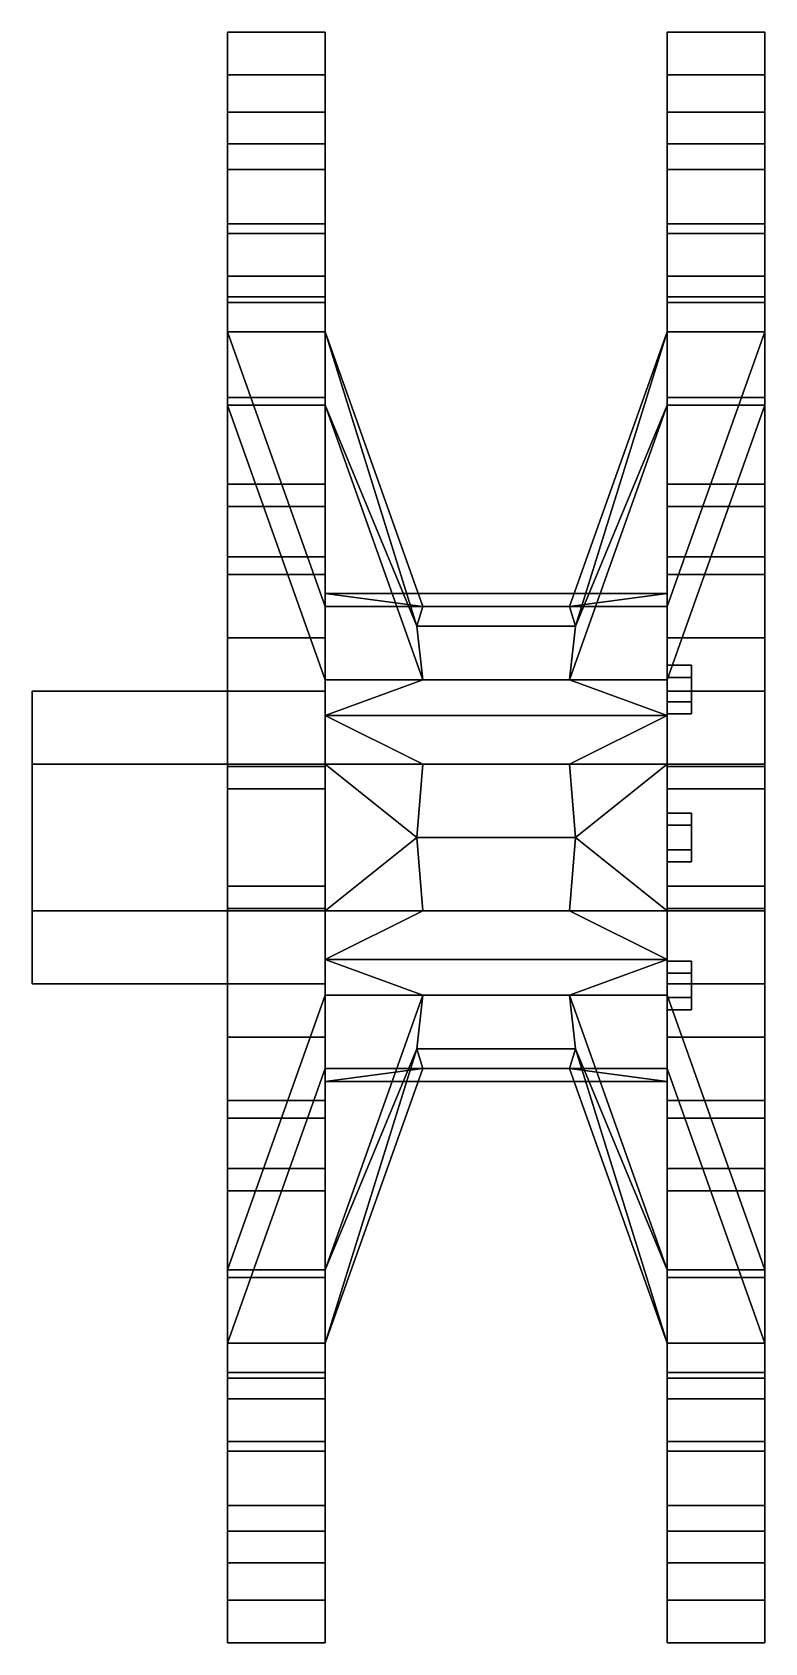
# Model space of a CAD drawing. Extents: x -1.15 to 1.15, y -0.33 to 0.33.
# Drawn here: x 0.85 to 1.15, y -0.33 to 0.33 of the extents above.
import ezdxf

# ---------------------------------------------------------------- set-up
doc = ezdxf.new("R2010")
doc.units = 0
doc.layers.add('WHEELS', color=2, linetype='CONTINUOUS')

msp = doc.modelspace()

# ---------------------------------------------------------------- linework, layer by layer
at = {"layer": 'WHEELS'}
for points in [[(0.97, 0.33, -0.02), (0.97, 0.2842, -0.02916), (0.93, 0.2842, -0.02916), (0.93, 0.33, -0.02)], [(0.97, 0.33, 0.02), (0.97, 0.33, -0.02), (0.93, 0.33, -0.02), (0.93, 0.33, 0.02)], [(0.97, 0.2842, 0.02916), (0.97, 0.33, 0.02), (0.93, 0.33, 0.02), (0.93, 0.2842, 0.02916)], [(0.93, 0.33, 0.02), (0.93, 0.33, -0.02), (0.93, 0.2842, -0.02916), (0.93, 0.2842, 0.02916)], [(0.97, 0.33, -0.02), (0.97, 0.33, 0.02), (0.97, 0.2842, 0.02916), (0.97, 0.2842, -0.02916)], [(1.11, 0.33, 0.02), (1.11, 0.2842, 0.02916), (1.15, 0.2842, 0.02916), (1.15, 0.33, 0.02)], [(1.11, 0.33, -0.02), (1.11, 0.33, 0.02), (1.15, 0.33, 0.02), (1.15, 0.33, -0.02)], [(1.11, 0.2842, -0.02916), (1.11, 0.33, -0.02), (1.15, 0.33, -0.02), (1.15, 0.2842, -0.02916)], [(1.11, 0.33, 0.02), (1.11, 0.33, -0.02), (1.11, 0.2842, -0.02916), (1.11, 0.2842, 0.02916)], [(1.15, 0.33, -0.02), (1.15, 0.33, 0.02), (1.15, 0.2842, 0.02916), (1.15, 0.2842, -0.02916)], [(0.97, 0.31253, -0.10781), (0.97, 0.29723, -0.14476), (0.93, 0.29723, -0.14476), (0.93, 0.31253, -0.10781)], [(0.97, 0.27373, -0.08182), (0.97, 0.31253, -0.10781), (0.93, 0.31253, -0.10781), (0.93, 0.27373, -0.08182)], [(0.93, 0.31253, -0.10781), (0.93, 0.29723, -0.14476), (0.93, 0.25141, -0.1357), (0.93, 0.27373, -0.08182)], [(0.97, 0.31253, 0.10781), (0.97, 0.27373, 0.08182), (0.93, 0.27373, 0.08182), (0.93, 0.31253, 0.10781)], [(0.97, 0.29723, 0.14476), (0.97, 0.31253, 0.10781), (0.93, 0.31253, 0.10781), (0.93, 0.29723, 0.14476)], [(0.93, 0.29723, 0.14476), (0.93, 0.31253, 0.10781), (0.93, 0.27373, 0.08182), (0.93, 0.25141, 0.1357)], [(0.97, 0.31253, 0.10781), (0.97, 0.29723, 0.14476), (0.97, 0.25141, 0.1357), (0.97, 0.27373, 0.08182)], [(0.97, 0.29723, -0.14476), (0.97, 0.31253, -0.10781), (0.97, 0.27373, -0.08182), (0.97, 0.25141, -0.1357)], [(1.11, 0.27373, 0.08182), (1.11, 0.31253, 0.10781), (1.15, 0.31253, 0.10781), (1.15, 0.27373, 0.08182)], [(1.11, 0.31253, 0.10781), (1.11, 0.29723, 0.14476), (1.15, 0.29723, 0.14476), (1.15, 0.31253, 0.10781)], [(1.11, 0.29723, -0.14476), (1.11, 0.31253, -0.10781), (1.15, 0.31253, -0.10781), (1.15, 0.29723, -0.14476)], [(1.11, 0.31253, -0.10781), (1.11, 0.27373, -0.08182), (1.15, 0.27373, -0.08182), (1.15, 0.31253, -0.10781)], [(1.11, 0.31253, -0.10781), (1.11, 0.29723, -0.14476), (1.11, 0.25141, -0.1357), (1.11, 0.27373, -0.08182)], [(1.11, 0.29723, 0.14476), (1.11, 0.31253, 0.10781), (1.11, 0.27373, 0.08182), (1.11, 0.25141, 0.1357)], [(1.15, 0.31253, 0.10781), (1.15, 0.29723, 0.14476), (1.15, 0.25141, 0.1357), (1.15, 0.27373, 0.08182)], [(1.15, 0.29723, -0.14476), (1.15, 0.31253, -0.10781), (1.15, 0.27373, -0.08182), (1.15, 0.25141, -0.1357)], [(0.97, 0.29723, -0.14476), (0.97, 0.25141, -0.1357), (0.93, 0.25141, -0.1357), (0.93, 0.29723, -0.14476)], [(0.97, 0.25141, 0.1357), (0.97, 0.29723, 0.14476), (0.93, 0.29723, 0.14476), (0.93, 0.25141, 0.1357)], [(1.11, 0.29723, 0.14476), (1.11, 0.25141, 0.1357), (1.15, 0.25141, 0.1357), (1.15, 0.29723, 0.14476)], [(1.11, 0.25141, -0.1357), (1.11, 0.29723, -0.14476), (1.15, 0.29723, -0.14476), (1.15, 0.25141, -0.1357)], [(0.93, 0.2842, -0.02916), (0.93, 0.27373, -0.08182), (0.93, 0.20722, -0.085), (0.93, 0.23)], [(0.93, 0.27373, 0.08182), (0.93, 0.2842, 0.02916), (0.93, 0.23), (0.93, 0.20722, 0.085)], [(0.97, 0.2842, -0.02916), (0.97, 0.27373, -0.08182), (0.93, 0.27373, -0.08182), (0.93, 0.2842, -0.02916)], [(0.97, 0.27373, 0.08182), (0.97, 0.2842, 0.02916), (0.93, 0.2842, 0.02916), (0.93, 0.27373, 0.08182)], [(0.97, 0.2842, 0.02916), (0.97, 0.27373, 0.08182), (0.97, 0.20722, 0.085), (0.97, 0.23)], [(0.97, 0.27373, -0.08182), (0.97, 0.2842, -0.02916), (0.97, 0.23), (0.97, 0.20722, -0.085)], [(1.11, 0.27373, -0.08182), (1.11, 0.2842, -0.02916), (1.15, 0.2842, -0.02916), (1.15, 0.27373, -0.08182)], [(1.11, 0.2842, -0.02916), (1.11, 0.27373, -0.08182), (1.11, 0.20722, -0.085), (1.11, 0.23)], [(1.11, 0.27373, 0.08182), (1.11, 0.2842, 0.02916), (1.11, 0.23), (1.11, 0.20722, 0.085)], [(1.11, 0.2842, 0.02916), (1.11, 0.27373, 0.08182), (1.15, 0.27373, 0.08182), (1.15, 0.2842, 0.02916)], [(1.15, 0.2842, 0.02916), (1.15, 0.27373, 0.08182), (1.15, 0.20722, 0.085), (1.15, 0.23)], [(1.15, 0.27373, -0.08182), (1.15, 0.2842, -0.02916), (1.15, 0.23), (1.15, 0.20722, -0.085)], [(0.93, 0.27373, -0.08182), (0.93, 0.25141, -0.1357), (0.93, 0.20722, -0.085)], [(0.93, 0.25141, 0.1357), (0.93, 0.27373, 0.08182), (0.93, 0.20722, 0.085)], [(0.97, 0.27373, 0.08182), (0.97, 0.25141, 0.1357), (0.97, 0.20722, 0.085)], [(0.97, 0.25141, -0.1357), (0.97, 0.27373, -0.08182), (0.97, 0.20722, -0.085)], [(1.11, 0.27373, -0.08182), (1.11, 0.25141, -0.1357), (1.11, 0.20722, -0.085)], [(1.11, 0.25141, 0.1357), (1.11, 0.27373, 0.08182), (1.11, 0.20722, 0.085)], [(1.15, 0.27373, 0.08182), (1.15, 0.25141, 0.1357), (1.15, 0.20722, 0.085)], [(1.15, 0.25141, -0.1357), (1.15, 0.27373, -0.08182), (1.15, 0.20722, -0.085)], [(0.93, 0.25141, -0.1357), (0.93, 0.22158, -0.18034), (0.93, 0.17722, -0.13696), (0.93, 0.20722, -0.085)], [(0.93, 0.22158, 0.18034), (0.93, 0.25141, 0.1357), (0.93, 0.20722, 0.085), (0.93, 0.17722, 0.13696)], [(0.97, 0.25141, -0.1357), (0.97, 0.22158, -0.18034), (0.93, 0.22158, -0.18034), (0.93, 0.25141, -0.1357)], [(0.97, 0.22158, 0.18034), (0.97, 0.25141, 0.1357), (0.93, 0.25141, 0.1357), (0.93, 0.22158, 0.18034)], [(0.97, 0.25141, 0.1357), (0.97, 0.22158, 0.18034), (0.97, 0.17722, 0.13696), (0.97, 0.20722, 0.085)], [(0.97, 0.22158, -0.18034), (0.97, 0.25141, -0.1357), (0.97, 0.20722, -0.085), (0.97, 0.17722, -0.13696)], [(1.11, 0.25141, 0.1357), (1.11, 0.22158, 0.18034), (1.15, 0.22158, 0.18034), (1.15, 0.25141, 0.1357)], [(1.11, 0.22158, -0.18034), (1.11, 0.25141, -0.1357), (1.15, 0.25141, -0.1357), (1.15, 0.22158, -0.18034)], [(1.11, 0.25141, -0.1357), (1.11, 0.22158, -0.18034), (1.11, 0.17722, -0.13696), (1.11, 0.20722, -0.085)], [(1.11, 0.22158, 0.18034), (1.11, 0.25141, 0.1357), (1.11, 0.20722, 0.085), (1.11, 0.17722, 0.13696)], [(1.15, 0.25141, 0.1357), (1.15, 0.22158, 0.18034), (1.15, 0.17722, 0.13696), (1.15, 0.20722, 0.085)], [(1.15, 0.22158, -0.18034), (1.15, 0.25141, -0.1357), (1.15, 0.20722, -0.085), (1.15, 0.17722, -0.13696)], [(0.97, 0.24749, 0.2192), (0.97, 0.22158, 0.18034), (0.93, 0.22158, 0.18034), (0.93, 0.24749, 0.2192)], [(0.93, 0.2192, 0.24749), (0.93, 0.24749, 0.2192), (0.93, 0.22158, 0.18034), (0.93, 0.18034, 0.22158)], [(0.97, 0.24749, -0.2192), (0.97, 0.2192, -0.24749), (0.93, 0.2192, -0.24749), (0.93, 0.24749, -0.2192)], [(0.93, 0.24749, -0.2192), (0.93, 0.2192, -0.24749), (0.93, 0.18034, -0.22158), (0.93, 0.22158, -0.18034)], [(0.97, 0.22158, -0.18034), (0.97, 0.24749, -0.2192), (0.93, 0.24749, -0.2192), (0.93, 0.22158, -0.18034)], [(0.97, 0.2192, 0.24749), (0.97, 0.24749, 0.2192), (0.93, 0.24749, 0.2192), (0.93, 0.2192, 0.24749)], [(0.97, 0.24749, 0.2192), (0.97, 0.2192, 0.24749), (0.97, 0.18034, 0.22158), (0.97, 0.22158, 0.18034)], [(0.97, 0.2192, -0.24749), (0.97, 0.24749, -0.2192), (0.97, 0.22158, -0.18034), (0.97, 0.18034, -0.22158)], [(1.11, 0.22158, 0.18034), (1.11, 0.24749, 0.2192), (1.15, 0.24749, 0.2192), (1.15, 0.22158, 0.18034)], [(1.11, 0.2192, 0.24749), (1.11, 0.24749, 0.2192), (1.11, 0.22158, 0.18034), (1.11, 0.18034, 0.22158)], [(1.11, 0.2192, -0.24749), (1.11, 0.24749, -0.2192), (1.15, 0.24749, -0.2192), (1.15, 0.2192, -0.24749)], [(1.11, 0.24749, -0.2192), (1.11, 0.2192, -0.24749), (1.11, 0.18034, -0.22158), (1.11, 0.22158, -0.18034)], [(1.11, 0.24749, -0.2192), (1.11, 0.22158, -0.18034), (1.15, 0.22158, -0.18034), (1.15, 0.24749, -0.2192)], [(1.11, 0.24749, 0.2192), (1.11, 0.2192, 0.24749), (1.15, 0.2192, 0.24749), (1.15, 0.24749, 0.2192)], [(1.15, 0.24749, 0.2192), (1.15, 0.2192, 0.24749), (1.15, 0.18034, 0.22158), (1.15, 0.22158, 0.18034)], [(1.15, 0.2192, -0.24749), (1.15, 0.24749, -0.2192), (1.15, 0.22158, -0.18034), (1.15, 0.18034, -0.22158)], [(0.97, 0.20722, -0.085), (0.97, 0.23), (0.93, 0.23), (0.93, 0.20722, -0.085)], [(0.97, 0.23), (0.97, 0.20722, 0.085), (0.93, 0.20722, 0.085), (0.93, 0.23)], [(1.11, 0.23), (1.11, 0.20722, -0.085), (1.15, 0.20722, -0.085), (1.15, 0.23)], [(1.11, 0.20722, 0.085), (1.11, 0.23), (1.15, 0.23), (1.15, 0.20722, 0.085)], [(0.93, 0.18034, 0.22158), (0.93, 0.22158, 0.18034), (0.93, 0.17722, 0.13696)], [(0.93, 0.17722, -0.13696), (0.93, 0.18034, -0.22158), (0.93, 0.22158, -0.18034), (0.93, 0.17722, -0.13696)], [(0.97, 0.2192, -0.24749), (0.97, 0.18034, -0.22158), (0.93, 0.18034, -0.22158), (0.93, 0.2192, -0.24749)], [(0.97, 0.18034, 0.22158), (0.97, 0.2192, 0.24749), (0.93, 0.2192, 0.24749), (0.93, 0.18034, 0.22158)], [(0.97, 0.17722, 0.13696), (0.97, 0.18034, 0.22158), (0.97, 0.22158, 0.18034), (0.97, 0.17722, 0.13696)], [(0.97, 0.18034, -0.22158), (0.97, 0.22158, -0.18034), (0.97, 0.17722, -0.13696)], [(1.11, 0.18034, 0.22158), (1.11, 0.22158, 0.18034), (1.11, 0.17722, 0.13696)], [(1.11, 0.17722, -0.13696), (1.11, 0.18034, -0.22158), (1.11, 0.22158, -0.18034), (1.11, 0.17722, -0.13696)], [(1.11, 0.18034, -0.22158), (1.11, 0.2192, -0.24749), (1.15, 0.2192, -0.24749), (1.15, 0.18034, -0.22158)], [(1.11, 0.2192, 0.24749), (1.11, 0.18034, 0.22158), (1.15, 0.18034, 0.22158), (1.15, 0.2192, 0.24749)], [(1.15, 0.17722, 0.13696), (1.15, 0.18034, 0.22158), (1.15, 0.22158, 0.18034), (1.15, 0.17722, 0.13696)], [(1.15, 0.18034, -0.22158), (1.15, 0.22158, -0.18034), (1.15, 0.17722, -0.13696)], [(0.97, 0.09464, -0.02), (1.01, 0.09464, -0.02), (0.97, 0.20722, -0.085), (0.93, 0.20722, -0.085)], [(0.97, 0.06464, -0.07196), (0.97, 0.09464, -0.02), (0.93, 0.20722, -0.085), (0.93, 0.17722, -0.13696)], [(1.01, 0.09464, 0.02), (0.97, 0.09464, 0.02), (0.93, 0.20722, 0.085), (0.97, 0.20722, 0.085)], [(0.97, 0.09464, 0.02), (0.97, 0.06464, 0.07196), (0.93, 0.17722, 0.13696), (0.93, 0.20722, 0.085)], [(1.01, 0.09464, -0.02), (1.00753, 0.0866, -0.05), (0.97, 0.20722, -0.085)], [(1.00753, 0.0866, -0.05), (1.01, 0.06464, -0.07196), (0.97, 0.17722, -0.13696), (0.97, 0.20722, -0.085)], [(1.00753, 0.0866, 0.05), (1.01, 0.09464, 0.02), (0.97, 0.20722, 0.085), (0.97, 0.17722, 0.13696)], [(1.07, 0.09464, -0.02), (1.11, 0.09464, -0.02), (1.15, 0.20722, -0.085), (1.11, 0.20722, -0.085)], [(1.07247, 0.0866, -0.05), (1.07, 0.09464, -0.02), (1.11, 0.20722, -0.085), (1.11, 0.17722, -0.13696)], [(1.11, 0.09464, 0.02), (1.07, 0.09464, 0.02), (1.11, 0.20722, 0.085), (1.15, 0.20722, 0.085)], [(1.07247, 0.0866, 0.05), (1.07, 0.06464, 0.07196), (1.11, 0.17722, 0.13696), (1.11, 0.20722, 0.085)], [(1.07, 0.09464, 0.02), (1.07247, 0.0866, 0.05), (1.11, 0.20722, 0.085)], [(1.11, 0.09464, -0.02), (1.11, 0.06464, -0.07196), (1.15, 0.17722, -0.13696), (1.15, 0.20722, -0.085)], [(1.11, 0.06464, 0.07196), (1.11, 0.09464, 0.02), (1.15, 0.20722, 0.085), (1.15, 0.17722, 0.13696)], [(0.93, 0.1357, 0.25141), (0.93, 0.18034, 0.22158), (0.93, 0.17722, 0.13696), (0.93, 0.115, 0.19919)], [(0.97, 0.18034, -0.22158), (0.97, 0.1357, -0.25141), (0.93, 0.1357, -0.25141), (0.93, 0.18034, -0.22158)], [(0.93, 0.18034, -0.22158), (0.93, 0.1357, -0.25141), (0.93, 0.115, -0.19919), (0.93, 0.17722, -0.13696)], [(0.97, 0.1357, 0.25141), (0.97, 0.18034, 0.22158), (0.93, 0.18034, 0.22158), (0.93, 0.1357, 0.25141)], [(0.97, 0.18034, 0.22158), (0.97, 0.1357, 0.25141), (0.97, 0.115, 0.19919), (0.97, 0.17722, 0.13696)], [(0.97, 0.1357, -0.25141), (0.97, 0.18034, -0.22158), (0.97, 0.17722, -0.13696), (0.97, 0.115, -0.19919)], [(1.11, 0.1357, 0.25141), (1.11, 0.18034, 0.22158), (1.11, 0.17722, 0.13696), (1.11, 0.115, 0.19919)], [(1.11, 0.1357, -0.25141), (1.11, 0.18034, -0.22158), (1.15, 0.18034, -0.22158), (1.15, 0.1357, -0.25141)], [(1.11, 0.18034, -0.22158), (1.11, 0.1357, -0.25141), (1.11, 0.115, -0.19919), (1.11, 0.17722, -0.13696)], [(1.11, 0.18034, 0.22158), (1.11, 0.1357, 0.25141), (1.15, 0.1357, 0.25141), (1.15, 0.18034, 0.22158)], [(1.15, 0.18034, 0.22158), (1.15, 0.1357, 0.25141), (1.15, 0.115, 0.19919), (1.15, 0.17722, 0.13696)], [(1.15, 0.1357, -0.25141), (1.15, 0.18034, -0.22158), (1.15, 0.17722, -0.13696), (1.15, 0.115, -0.19919)], [(0.97, 0.17722, 0.13696), (0.97, 0.115, 0.19919), (0.93, 0.115, 0.19919), (0.93, 0.17722, 0.13696)], [(0.97, 0.115, -0.19919), (0.97, 0.17722, -0.13696), (0.93, 0.17722, -0.13696), (0.93, 0.115, -0.19919)], [(1.01, 0.06464, -0.07196), (0.97, 0.06464, -0.07196), (0.93, 0.17722, -0.13696), (0.97, 0.17722, -0.13696)], [(0.97, 0.06464, 0.07196), (1.01, 0.06464, 0.07196), (0.97, 0.17722, 0.13696), (0.93, 0.17722, 0.13696)], [(1.01, 0.06464, 0.07196), (1.00753, 0.0866, 0.05), (0.97, 0.17722, 0.13696)], [(1.11, 0.06464, -0.07196), (1.07, 0.06464, -0.07196), (1.11, 0.17722, -0.13696), (1.15, 0.17722, -0.13696)], [(1.07, 0.06464, -0.07196), (1.07247, 0.0866, -0.05), (1.11, 0.17722, -0.13696)], [(1.07, 0.06464, 0.07196), (1.11, 0.06464, 0.07196), (1.15, 0.17722, 0.13696), (1.11, 0.17722, 0.13696)], [(1.11, 0.115, 0.19919), (1.11, 0.17722, 0.13696), (1.15, 0.17722, 0.13696), (1.15, 0.115, 0.19919)], [(1.11, 0.17722, -0.13696), (1.11, 0.115, -0.19919), (1.15, 0.115, -0.19919), (1.15, 0.17722, -0.13696)], [(0.97, 0.14476, -0.29723), (0.97, 0.10781, -0.31253), (0.93, 0.10781, -0.31253), (0.93, 0.14476, -0.29723)], [(0.97, 0.1357, -0.25141), (0.97, 0.14476, -0.29723), (0.93, 0.14476, -0.29723), (0.93, 0.1357, -0.25141)], [(0.93, 0.14476, -0.29723), (0.93, 0.10781, -0.31253), (0.93, 0.08182, -0.27373), (0.93, 0.1357, -0.25141)], [(0.97, 0.14476, 0.29723), (0.97, 0.1357, 0.25141), (0.93, 0.1357, 0.25141), (0.93, 0.14476, 0.29723)], [(0.97, 0.10781, 0.31253), (0.97, 0.14476, 0.29723), (0.93, 0.14476, 0.29723), (0.93, 0.10781, 0.31253)], [(0.93, 0.10781, 0.31253), (0.93, 0.14476, 0.29723), (0.93, 0.1357, 0.25141), (0.93, 0.08182, 0.27373)], [(0.97, 0.10781, -0.31253), (0.97, 0.14476, -0.29723), (0.97, 0.1357, -0.25141), (0.97, 0.08182, -0.27373)], [(0.97, 0.14476, 0.29723), (0.97, 0.10781, 0.31253), (0.97, 0.08182, 0.27373), (0.97, 0.1357, 0.25141)], [(1.11, 0.10781, -0.31253), (1.11, 0.14476, -0.29723), (1.15, 0.14476, -0.29723), (1.15, 0.10781, -0.31253)], [(1.11, 0.14476, -0.29723), (1.11, 0.1357, -0.25141), (1.15, 0.1357, -0.25141), (1.15, 0.14476, -0.29723)], [(1.11, 0.14476, -0.29723), (1.11, 0.10781, -0.31253), (1.11, 0.08182, -0.27373), (1.11, 0.1357, -0.25141)], [(1.11, 0.1357, 0.25141), (1.11, 0.14476, 0.29723), (1.15, 0.14476, 0.29723), (1.15, 0.1357, 0.25141)], [(1.11, 0.14476, 0.29723), (1.11, 0.10781, 0.31253), (1.15, 0.10781, 0.31253), (1.15, 0.14476, 0.29723)], [(1.11, 0.10781, 0.31253), (1.11, 0.14476, 0.29723), (1.11, 0.1357, 0.25141), (1.11, 0.08182, 0.27373)], [(1.15, 0.10781, -0.31253), (1.15, 0.14476, -0.29723), (1.15, 0.1357, -0.25141), (1.15, 0.08182, -0.27373)], [(1.15, 0.14476, 0.29723), (1.15, 0.10781, 0.31253), (1.15, 0.08182, 0.27373), (1.15, 0.1357, 0.25141)], [(0.93, 0.08182, 0.27373), (0.93, 0.1357, 0.25141), (0.93, 0.115, 0.19919), (0.93, 0.03, 0.22196)], [(0.97, 0.08182, -0.27373), (0.97, 0.1357, -0.25141), (0.97, 0.115, -0.19919), (0.97, 0.03, -0.22196)], [(1.11, 0.08182, 0.27373), (1.11, 0.1357, 0.25141), (1.11, 0.115, 0.19919), (1.11, 0.03, 0.22196)], [(1.15, 0.08182, -0.27373), (1.15, 0.1357, -0.25141), (1.15, 0.115, -0.19919), (1.15, 0.03, -0.22196)], [(0.93, 0.08182, -0.27373), (0.93, 0.02916, -0.2842), (0.93, 0.03, -0.22196), (0.93, 0.115, -0.19919)], [(0.97, 0.03, -0.22196), (0.97, 0.115, -0.19919), (0.93, 0.115, -0.19919), (0.93, 0.03, -0.22196)], [(0.97, 0.115, 0.19919), (0.97, 0.03, 0.22196), (0.93, 0.03, 0.22196), (0.93, 0.115, 0.19919)], [(0.97, 0.08182, 0.27373), (0.97, 0.02916, 0.2842), (0.97, 0.03, 0.22196), (0.97, 0.115, 0.19919)], [(1.11, 0.08182, -0.27373), (1.11, 0.02916, -0.2842), (1.11, 0.03, -0.22196), (1.11, 0.115, -0.19919)], [(1.11, 0.115, -0.19919), (1.11, 0.03, -0.22196), (1.15, 0.03, -0.22196), (1.15, 0.115, -0.19919)], [(1.11, 0.03, 0.22196), (1.11, 0.115, 0.19919), (1.15, 0.115, 0.19919), (1.15, 0.03, 0.22196)], [(1.15, 0.08182, 0.27373), (1.15, 0.02916, 0.2842), (1.15, 0.03, 0.22196), (1.15, 0.115, 0.19919)], [(0.97, 0.10781, -0.31253), (0.97, 0.08182, -0.27373), (0.93, 0.08182, -0.27373), (0.93, 0.10781, -0.31253)], [(0.97, 0.08182, 0.27373), (0.97, 0.10781, 0.31253), (0.93, 0.10781, 0.31253), (0.93, 0.08182, 0.27373)], [(1.11, 0.08182, -0.27373), (1.11, 0.10781, -0.31253), (1.15, 0.10781, -0.31253), (1.15, 0.08182, -0.27373)], [(1.11, 0.10781, 0.31253), (1.11, 0.08182, 0.27373), (1.15, 0.08182, 0.27373), (1.15, 0.10781, 0.31253)], [(0.97, 0.1), (0.97, 0.09464, -0.02), (0.97, 0.06)], [(0.97, 0.09464, 0.02), (0.97, 0.1), (0.97, 0.06)], [(1.11, 0.1), (0.97, 0.1), (1.01, 0.09464, 0.02), (1.07, 0.09464, 0.02)], [(1.07, 0.09464, -0.02), (1.01, 0.09464, -0.02), (0.97, 0.1), (1.11, 0.1)], [(0.97, 0.09464, 0.02), (1.01, 0.09464, 0.02), (0.97, 0.1)], [(0.97, 0.1), (0.97, 0.1), (1.01, 0.09464, -0.02), (0.97, 0.09464, -0.02)], [(1.11, 0.09464, -0.02), (1.07, 0.09464, -0.02), (1.11, 0.1)], [(1.11, 0.1), (1.11, 0.1), (1.07, 0.09464, 0.02), (1.11, 0.09464, 0.02)], [(1.11, 0.1), (1.11, 0.06), (1.11, 0.05562, -0.02634), (1.11, 0.06562, -0.02634)], [(1.11, 0.09464, -0.02), (1.11, 0.1), (1.11, 0.06562, -0.02634), (1.11, 0.07062, -0.035)], [(1.11, 0.06), (1.11, 0.1), (1.11, 0.06562, 0.02634), (1.11, 0.05562, 0.02634)], [(1.11, 0.1), (1.11, 0.09464, 0.02), (1.11, 0.07062, 0.035), (1.11, 0.06562, 0.02634)], [(0.97, 0.09464, -0.02), (0.97, 0.06464, -0.07196), (0.97, 0.03, -0.05196), (0.97, 0.06)], [(0.97, 0.06464, 0.07196), (0.97, 0.09464, 0.02), (0.97, 0.06), (0.97, 0.03, 0.05196)], [(1.07247, 0.0866, -0.05), (1.00753, 0.0866, -0.05), (1.01, 0.09464, -0.02), (1.07, 0.09464, -0.02)], [(1.07, 0.09464, 0.02), (1.01, 0.09464, 0.02), (1.00753, 0.0866, 0.05), (1.07247, 0.0866, 0.05)], [(1.11, 0.06464, -0.07196), (1.11, 0.09464, -0.02), (1.11, 0.07062, -0.035), (1.11, 0.06562, -0.04366)], [(1.11, 0.09464, 0.02), (1.11, 0.06464, 0.07196), (1.11, 0.06562, 0.04366), (1.11, 0.07062, 0.035)], [(1.07, 0.06464, -0.07196), (1.01, 0.06464, -0.07196), (1.00753, 0.0866, -0.05), (1.07247, 0.0866, -0.05)], [(1.07247, 0.0866, 0.05), (1.00753, 0.0866, 0.05), (1.01, 0.06464, 0.07196), (1.07, 0.06464, 0.07196)], [(0.97, 0.08182, -0.27373), (0.97, 0.02916, -0.2842), (0.93, 0.02916, -0.2842), (0.93, 0.08182, -0.27373)], [(0.93, 0.02916, 0.2842), (0.93, 0.08182, 0.27373), (0.93, 0.03, 0.22196)], [(0.97, 0.02916, 0.2842), (0.97, 0.08182, 0.27373), (0.93, 0.08182, 0.27373), (0.93, 0.02916, 0.2842)], [(0.97, 0.02916, -0.2842), (0.97, 0.08182, -0.27373), (0.97, 0.03, -0.22196)], [(1.11, 0.02916, -0.2842), (1.11, 0.08182, -0.27373), (1.15, 0.08182, -0.27373), (1.15, 0.02916, -0.2842)], [(1.11, 0.08182, 0.27373), (1.11, 0.02916, 0.2842), (1.15, 0.02916, 0.2842), (1.15, 0.08182, 0.27373)], [(1.11, 0.02916, 0.2842), (1.11, 0.08182, 0.27373), (1.11, 0.03, 0.22196)], [(1.15, 0.02916, -0.2842), (1.15, 0.08182, -0.27373), (1.15, 0.03, -0.22196)], [(1.11, 0.06562, -0.04366), (1.11, 0.07062, -0.035), (1.12, 0.07062, -0.035), (1.12, 0.06562, -0.04366)], [(1.11, 0.07062, -0.035), (1.11, 0.06562, -0.02634), (1.12, 0.06562, -0.02634), (1.12, 0.07062, -0.035)], [(1.11, 0.06562, 0.02634), (1.11, 0.07062, 0.035), (1.12, 0.07062, 0.035), (1.12, 0.06562, 0.02634)], [(1.11, 0.07062, 0.035), (1.11, 0.06562, 0.04366), (1.12, 0.06562, 0.04366), (1.12, 0.07062, 0.035)], [(1.12, 0.06562, -0.04366), (1.12, 0.07062, -0.035), (1.12, 0.06562, -0.02634), (1.12, 0.05562, -0.04366)], [(1.12, 0.07062, 0.035), (1.12, 0.06562, 0.04366), (1.12, 0.05562, 0.04366), (1.12, 0.06562, 0.02634)], [(0.97, 0.03, 0.05196), (0.97, 0.06), (0.85, 0.06), (0.85, 0.03, 0.05196)], [(0.97, 0.06), (0.97, 0.03, -0.05196), (0.85, 0.03, -0.05196), (0.85, 0.06)], [(0.97, 0.06464, -0.07196), (0.97, 0.05, -0.0866), (0.97, 0.03, -0.05196)], [(0.97, 0.05, 0.0866), (0.97, 0.06464, 0.07196), (0.97, 0.03, 0.05196)], [(1.11, 0.05, -0.0866), (0.97, 0.05, -0.0866), (1.01, 0.06464, -0.07196), (1.07, 0.06464, -0.07196)], [(0.97, 0.06464, -0.07196), (1.01, 0.06464, -0.07196), (0.97, 0.05, -0.0866)], [(1.07, 0.06464, 0.07196), (1.01, 0.06464, 0.07196), (0.97, 0.05, 0.0866), (1.11, 0.05, 0.0866)], [(0.97, 0.05, 0.0866), (0.97, 0.05, 0.0866), (1.01, 0.06464, 0.07196), (0.97, 0.06464, 0.07196)], [(1.11, 0.05, -0.0866), (1.11, 0.05, -0.0866), (1.07, 0.06464, -0.07196), (1.11, 0.06464, -0.07196)], [(1.11, 0.06464, 0.07196), (1.07, 0.06464, 0.07196), (1.11, 0.05, 0.0866)], [(1.11, 0.05, -0.0866), (1.11, 0.06464, -0.07196), (1.11, 0.06562, -0.04366), (1.11, 0.05562, -0.04366)], [(1.11, 0.05562, -0.04366), (1.11, 0.06562, -0.04366), (1.12, 0.06562, -0.04366), (1.12, 0.05562, -0.04366)], [(1.11, 0.06562, -0.02634), (1.11, 0.05562, -0.02634), (1.12, 0.05562, -0.02634), (1.12, 0.06562, -0.02634)], [(1.11, 0.06464, 0.07196), (1.11, 0.05, 0.0866), (1.11, 0.05562, 0.04366), (1.11, 0.06562, 0.04366)], [(1.11, 0.06562, 0.04366), (1.11, 0.05562, 0.04366), (1.12, 0.05562, 0.04366), (1.12, 0.06562, 0.04366)], [(1.11, 0.05562, 0.02634), (1.11, 0.06562, 0.02634), (1.12, 0.06562, 0.02634), (1.12, 0.05562, 0.02634)], [(1.11, 0.06), (1.11, 0.03, 0.05196), (1.15, 0.03, 0.05196), (1.15, 0.06)], [(1.11, 0.03, -0.05196), (1.11, 0.06), (1.15, 0.06), (1.15, 0.03, -0.05196)], [(1.11, 0.06), (1.11, 0.03, -0.05196), (1.11, 0.05062, -0.035), (1.11, 0.05562, -0.02634)], [(1.11, 0.03, 0.05196), (1.11, 0.06), (1.11, 0.05562, 0.02634), (1.11, 0.05062, 0.035)], [(1.12, 0.05562, -0.04366), (1.12, 0.06562, -0.02634), (1.12, 0.05562, -0.02634), (1.12, 0.05062, -0.035)], [(1.12, 0.06562, 0.02634), (1.12, 0.05562, 0.04366), (1.12, 0.05062, 0.035), (1.12, 0.05562, 0.02634)], [(1.15, 0.03, 0.05196), (1.15, -0.03, 0.05196), (1.15, -0.06), (1.15, 0.06)], [(1.15, 0.06), (1.15, -0.06), (1.15, -0.03, -0.05196), (1.15, 0.03, -0.05196)], [(1.11, 0.03, -0.05196), (1.11, 0.05, -0.0866), (1.11, 0.05562, -0.04366), (1.11, 0.05062, -0.035)], [(1.11, 0.05562, -0.02634), (1.11, 0.05062, -0.035), (1.12, 0.05062, -0.035), (1.12, 0.05562, -0.02634)], [(1.11, 0.05062, -0.035), (1.11, 0.05562, -0.04366), (1.12, 0.05562, -0.04366), (1.12, 0.05062, -0.035)], [(1.11, 0.05, 0.0866), (1.11, 0.03, 0.05196), (1.11, 0.05062, 0.035), (1.11, 0.05562, 0.04366)], [(1.11, 0.05562, 0.04366), (1.11, 0.05062, 0.035), (1.12, 0.05062, 0.035), (1.12, 0.05562, 0.04366)], [(1.11, 0.05062, 0.035), (1.11, 0.05562, 0.02634), (1.12, 0.05562, 0.02634), (1.12, 0.05062, 0.035)], [(0.97, 0.05, -0.0866), (0.97, 0.03, -0.09196), (0.97, 0.03, -0.05196)], [(0.97, 0.03, 0.09196), (0.97, 0.05, 0.0866), (0.97, 0.03, 0.05196)], [(1.07, 0.03, -0.09196), (1.01, 0.03, -0.09196), (0.97, 0.05, -0.0866), (1.11, 0.05, -0.0866)], [(0.97, 0.05, -0.0866), (0.97, 0.05, -0.0866), (1.01, 0.03, -0.09196), (0.97, 0.03, -0.09196)], [(1.11, 0.05, 0.0866), (0.97, 0.05, 0.0866), (1.01, 0.03, 0.09196), (1.07, 0.03, 0.09196)], [(0.97, 0.03, 0.09196), (1.01, 0.03, 0.09196), (0.97, 0.05, 0.0866)], [(1.11, 0.03, -0.09196), (1.07, 0.03, -0.09196), (1.11, 0.05, -0.0866)], [(1.11, 0.05, 0.0866), (1.11, 0.05, 0.0866), (1.07, 0.03, 0.09196), (1.11, 0.03, 0.09196)], [(1.11, 0.05, 0.0866), (1.11, 0.03, 0.09196), (1.11, 0.005, 0.07866), (1.11, 0.01, 0.07)], [(1.11, 0.03, 0.05196), (1.11, 0.05, 0.0866), (1.11, 0.01, 0.07), (1.11, 0.005, 0.06134)], [(1.11, 0.05, -0.0866), (1.11, 0.03, -0.05196), (1.11, 0.005, -0.06134), (1.11, 0.01, -0.07)], [(1.11, 0.03, -0.09196), (1.11, 0.05, -0.0866), (1.11, 0.01, -0.07), (1.11, 0.005, -0.07866)], [(0.97, 0.03, -0.05196), (0.97, -0.03, -0.05196), (0.85, -0.03, -0.05196), (0.85, 0.03, -0.05196)], [(0.97, -0.03, 0.05196), (0.97, 0.03, 0.05196), (0.85, 0.03, 0.05196), (0.85, -0.03, 0.05196)], [(0.97, 0.03, 0.09196), (0.97, -0.03, 0.09196), (0.93, -0.03, 0.22196), (0.93, 0.03, 0.22196)], [(1.01, 0.03, 0.09196), (0.97, 0.03, 0.09196), (0.93, 0.03, 0.22196), (0.97, 0.03, 0.22196)], [(0.93, 0.02916, -0.2842), (0.93, -0.02916, -0.2842), (0.93, -0.03, -0.22196), (0.93, 0.03, -0.22196)], [(0.97, 0.03, -0.09196), (1.01, 0.03, -0.09196), (0.97, 0.03, -0.22196), (0.93, 0.03, -0.22196)], [(0.97, -0.03, -0.09196), (0.97, 0.03, -0.09196), (0.93, 0.03, -0.22196), (0.93, -0.03, -0.22196)], [(0.93, -0.02916, 0.2842), (0.93, 0.02916, 0.2842), (0.93, 0.03, 0.22196), (0.93, -0.03, 0.22196)], [(0.97, 0.02916, -0.2842), (0.97, 0.02, -0.33), (0.93, 0.02, -0.33), (0.93, 0.02916, -0.2842)], [(0.93, 0.02, -0.33), (0.93, -0.02, -0.33), (0.93, -0.02916, -0.2842), (0.93, 0.02916, -0.2842)], [(0.97, 0.02, 0.33), (0.97, 0.02916, 0.2842), (0.93, 0.02916, 0.2842), (0.93, 0.02, 0.33)], [(0.93, -0.02, 0.33), (0.93, 0.02, 0.33), (0.93, 0.02916, 0.2842), (0.93, -0.02916, 0.2842)], [(1.00753, 0, 0.1), (1.01, 0.03, 0.09196), (0.97, 0.03, 0.22196), (0.97, -0.03, 0.22196)], [(0.97, -0.02916, -0.2842), (0.97, 0.02916, -0.2842), (0.97, 0.03, -0.22196), (0.97, -0.03, -0.22196)], [(1.01, 0.03, -0.09196), (1.00753, 0, -0.1), (0.97, 0.03, -0.22196)], [(1.00753, 0, -0.1), (1.01, -0.03, -0.09196), (0.97, -0.03, -0.22196), (0.97, 0.03, -0.22196)], [(0.97, 0.03, -0.09196), (0.97, -0.03, -0.09196), (0.97, -0.03, -0.05196), (0.97, 0.03, -0.05196)], [(0.97, -0.03, 0.09196), (0.97, 0.03, 0.09196), (0.97, 0.03, 0.05196), (0.97, -0.03, 0.05196)], [(0.97, 0.02916, 0.2842), (0.97, -0.02916, 0.2842), (0.97, -0.03, 0.22196), (0.97, 0.03, 0.22196)], [(0.97, -0.02, -0.33), (0.97, 0.02, -0.33), (0.97, 0.02916, -0.2842), (0.97, -0.02916, -0.2842)], [(0.97, 0.02, 0.33), (0.97, -0.02, 0.33), (0.97, -0.02916, 0.2842), (0.97, 0.02916, 0.2842)], [(1.07, 0.03, 0.09196), (1.01, 0.03, 0.09196), (1.00753, 0, 0.1), (1.07247, 0, 0.1)], [(1.07247, 0, -0.1), (1.00753, 0, -0.1), (1.01, 0.03, -0.09196), (1.07, 0.03, -0.09196)], [(1.07, 0.03, 0.09196), (1.07247, 0, 0.1), (1.11, 0.03, 0.22196)], [(1.07247, 0, 0.1), (1.07, -0.03, 0.09196), (1.11, -0.03, 0.22196), (1.11, 0.03, 0.22196)], [(1.11, 0.03, 0.09196), (1.07, 0.03, 0.09196), (1.11, 0.03, 0.22196), (1.15, 0.03, 0.22196)], [(1.07, 0.03, -0.09196), (1.11, 0.03, -0.09196), (1.15, 0.03, -0.22196), (1.11, 0.03, -0.22196)], [(1.07247, 0, -0.1), (1.07, 0.03, -0.09196), (1.11, 0.03, -0.22196), (1.11, -0.03, -0.22196)], [(1.11, -0.03, 0.09196), (1.11, 0.03, 0.09196), (1.15, 0.03, 0.22196), (1.15, -0.03, 0.22196)], [(1.11, 0.02916, -0.2842), (1.11, -0.02916, -0.2842), (1.11, -0.03, -0.22196), (1.11, 0.03, -0.22196)], [(1.11, 0.03, 0.05196), (1.11, -0.03, 0.05196), (1.15, -0.03, 0.05196), (1.15, 0.03, 0.05196)], [(1.11, -0.03, -0.05196), (1.11, 0.03, -0.05196), (1.15, 0.03, -0.05196), (1.15, -0.03, -0.05196)], [(1.11, 0.03, 0.09196), (1.11, -0.03, 0.09196), (1.11, -0.005, 0.07866), (1.11, 0.005, 0.07866)], [(1.11, -0.03, 0.05196), (1.11, 0.03, 0.05196), (1.11, 0.005, 0.06134), (1.11, -0.005, 0.06134)], [(1.11, 0.03, -0.05196), (1.11, -0.03, -0.05196), (1.11, -0.005, -0.06134), (1.11, 0.005, -0.06134)], [(1.11, -0.03, -0.09196), (1.11, 0.03, -0.09196), (1.11, 0.005, -0.07866), (1.11, -0.005, -0.07866)], [(1.11, 0.03, -0.09196), (1.11, -0.03, -0.09196), (1.15, -0.03, -0.22196), (1.15, 0.03, -0.22196)], [(1.11, -0.02916, 0.2842), (1.11, 0.02916, 0.2842), (1.11, 0.03, 0.22196), (1.11, -0.03, 0.22196)], [(1.11, 0.02, -0.33), (1.11, 0.02916, -0.2842), (1.15, 0.02916, -0.2842), (1.15, 0.02, -0.33)], [(1.11, 0.02, -0.33), (1.11, -0.02, -0.33), (1.11, -0.02916, -0.2842), (1.11, 0.02916, -0.2842)], [(1.11, 0.02916, 0.2842), (1.11, 0.02, 0.33), (1.15, 0.02, 0.33), (1.15, 0.02916, 0.2842)], [(1.11, -0.02, 0.33), (1.11, 0.02, 0.33), (1.11, 0.02916, 0.2842), (1.11, -0.02916, 0.2842)], [(1.15, -0.02916, -0.2842), (1.15, 0.02916, -0.2842), (1.15, 0.03, -0.22196), (1.15, -0.03, -0.22196)], [(1.15, 0.02916, 0.2842), (1.15, -0.02916, 0.2842), (1.15, -0.03, 0.22196), (1.15, 0.03, 0.22196)], [(1.15, -0.02, -0.33), (1.15, 0.02, -0.33), (1.15, 0.02916, -0.2842), (1.15, -0.02916, -0.2842)], [(1.15, 0.02, 0.33), (1.15, -0.02, 0.33), (1.15, -0.02916, 0.2842), (1.15, 0.02916, 0.2842)], [(0.97, 0.02, -0.33), (0.97, -0.02, -0.33), (0.93, -0.02, -0.33), (0.93, 0.02, -0.33)], [(0.97, -0.02, 0.33), (0.97, 0.02, 0.33), (0.93, 0.02, 0.33), (0.93, -0.02, 0.33)], [(1.11, -0.02, -0.33), (1.11, 0.02, -0.33), (1.15, 0.02, -0.33), (1.15, -0.02, -0.33)], [(1.11, 0.02, 0.33), (1.11, -0.02, 0.33), (1.15, -0.02, 0.33), (1.15, 0.02, 0.33)], [(1.11, 0.01, 0.07), (1.11, 0.005, 0.07866), (1.12, 0.005, 0.07866), (1.12, 0.01, 0.07)], [(1.11, 0.005, 0.06134), (1.11, 0.01, 0.07), (1.12, 0.01, 0.07), (1.12, 0.005, 0.06134)], [(1.11, 0.005, -0.07866), (1.11, 0.01, -0.07), (1.12, 0.01, -0.07), (1.12, 0.005, -0.07866)], [(1.11, 0.01, -0.07), (1.11, 0.005, -0.06134), (1.12, 0.005, -0.06134), (1.12, 0.01, -0.07)], [(1.12, 0.005, 0.07866), (1.12, -0.005, 0.07866), (1.12, -0.01, 0.07), (1.12, 0.01, 0.07)], [(1.12, 0.01, 0.07), (1.12, -0.01, 0.07), (1.12, -0.005, 0.06134), (1.12, 0.005, 0.06134)], [(1.12, -0.005, -0.07866), (1.12, 0.005, -0.07866), (1.12, 0.01, -0.07), (1.12, -0.01, -0.07)], [(1.12, -0.01, -0.07), (1.12, 0.01, -0.07), (1.12, 0.005, -0.06134), (1.12, -0.005, -0.06134)], [(1.01, -0.03, 0.09196), (1.00753, 0, 0.1), (0.97, -0.03, 0.22196)], [(1.07247, 0, 0.1), (1.00753, 0, 0.1), (1.01, -0.03, 0.09196), (1.07, -0.03, 0.09196)], [(1.07, -0.03, -0.09196), (1.01, -0.03, -0.09196), (1.00753, 0, -0.1), (1.07247, 0, -0.1)], [(1.07, -0.03, -0.09196), (1.07247, 0, -0.1), (1.11, -0.03, -0.22196)], [(1.11, 0.005, 0.07866), (1.11, -0.005, 0.07866), (1.12, -0.005, 0.07866), (1.12, 0.005, 0.07866)], [(1.11, -0.005, 0.06134), (1.11, 0.005, 0.06134), (1.12, 0.005, 0.06134), (1.12, -0.005, 0.06134)], [(1.11, -0.005, -0.07866), (1.11, 0.005, -0.07866), (1.12, 0.005, -0.07866), (1.12, -0.005, -0.07866)], [(1.11, 0.005, -0.06134), (1.11, -0.005, -0.06134), (1.12, -0.005, -0.06134), (1.12, 0.005, -0.06134)], [(1.11, -0.005, 0.07866), (1.11, -0.01, 0.07), (1.12, -0.01, 0.07), (1.12, -0.005, 0.07866)], [(1.11, -0.01, 0.07), (1.11, -0.005, 0.06134), (1.12, -0.005, 0.06134), (1.12, -0.01, 0.07)], [(1.11, -0.03, 0.09196), (1.11, -0.05, 0.0866), (1.11, -0.01, 0.07), (1.11, -0.005, 0.07866)], [(1.11, -0.05, 0.0866), (1.11, -0.03, 0.05196), (1.11, -0.005, 0.06134), (1.11, -0.01, 0.07)], [(1.11, -0.03, -0.05196), (1.11, -0.05, -0.0866), (1.11, -0.01, -0.07), (1.11, -0.005, -0.06134)], [(1.11, -0.05, -0.0866), (1.11, -0.03, -0.09196), (1.11, -0.005, -0.07866), (1.11, -0.01, -0.07)], [(1.11, -0.01, -0.07), (1.11, -0.005, -0.07866), (1.12, -0.005, -0.07866), (1.12, -0.01, -0.07)], [(1.11, -0.005, -0.06134), (1.11, -0.01, -0.07), (1.12, -0.01, -0.07), (1.12, -0.005, -0.06134)], [(0.97, -0.02, -0.33), (0.97, -0.02916, -0.2842), (0.93, -0.02916, -0.2842), (0.93, -0.02, -0.33)], [(0.97, -0.02916, 0.2842), (0.97, -0.02, 0.33), (0.93, -0.02, 0.33), (0.93, -0.02916, 0.2842)], [(1.11, -0.02916, -0.2842), (1.11, -0.02, -0.33), (1.15, -0.02, -0.33), (1.15, -0.02916, -0.2842)], [(1.11, -0.02, 0.33), (1.11, -0.02916, 0.2842), (1.15, -0.02916, 0.2842), (1.15, -0.02, 0.33)], [(0.97, -0.03, -0.05196), (0.97, -0.06), (0.85, -0.06), (0.85, -0.03, -0.05196)], [(0.97, -0.06), (0.97, -0.03, 0.05196), (0.85, -0.03, 0.05196), (0.85, -0.06)], [(0.93, -0.02916, -0.2842), (0.93, -0.08182, -0.27373), (0.93, -0.03, -0.22196)], [(0.97, -0.02916, -0.2842), (0.97, -0.08182, -0.27373), (0.93, -0.08182, -0.27373), (0.93, -0.02916, -0.2842)], [(0.93, -0.08182, 0.27373), (0.93, -0.02916, 0.2842), (0.93, -0.03, 0.22196), (0.93, -0.115, 0.19919)], [(0.97, -0.08182, 0.27373), (0.97, -0.02916, 0.2842), (0.93, -0.02916, 0.2842), (0.93, -0.08182, 0.27373)], [(0.97, -0.03, 0.09196), (1.01, -0.03, 0.09196), (0.97, -0.03, 0.22196), (0.93, -0.03, 0.22196)], [(0.93, -0.08182, -0.27373), (0.93, -0.1357, -0.25141), (0.93, -0.115, -0.19919), (0.93, -0.03, -0.22196)], [(0.97, -0.115, -0.19919), (0.97, -0.03, -0.22196), (0.93, -0.03, -0.22196), (0.93, -0.115, -0.19919)], [(1.01, -0.03, -0.09196), (0.97, -0.03, -0.09196), (0.93, -0.03, -0.22196), (0.97, -0.03, -0.22196)], [(0.97, -0.03, 0.22196), (0.97, -0.115, 0.19919), (0.93, -0.115, 0.19919), (0.93, -0.03, 0.22196)], [(0.97, -0.08182, -0.27373), (0.97, -0.02916, -0.2842), (0.97, -0.03, -0.22196), (0.97, -0.115, -0.19919)], [(0.97, -0.02916, 0.2842), (0.97, -0.08182, 0.27373), (0.97, -0.03, 0.22196)], [(0.97, -0.05, 0.0866), (0.97, -0.05, 0.0866), (1.01, -0.03, 0.09196), (0.97, -0.03, 0.09196)], [(0.97, -0.03, -0.09196), (0.97, -0.05, -0.0866), (0.97, -0.03, -0.05196)], [(0.97, -0.05, 0.0866), (0.97, -0.03, 0.09196), (0.97, -0.03, 0.05196)], [(0.97, -0.06464, 0.07196), (0.97, -0.05, 0.0866), (0.97, -0.03, 0.05196)], [(0.97, -0.09464, 0.02), (0.97, -0.06464, 0.07196), (0.97, -0.03, 0.05196), (0.97, -0.06)], [(0.97, -0.06464, -0.07196), (0.97, -0.09464, -0.02), (0.97, -0.06), (0.97, -0.03, -0.05196)], [(0.97, -0.05, -0.0866), (0.97, -0.06464, -0.07196), (0.97, -0.03, -0.05196)], [(1.07, -0.03, 0.09196), (1.01, -0.03, 0.09196), (0.97, -0.05, 0.0866), (1.11, -0.05, 0.0866)], [(1.11, -0.05, -0.0866), (0.97, -0.05, -0.0866), (1.01, -0.03, -0.09196), (1.07, -0.03, -0.09196)], [(0.97, -0.03, -0.09196), (1.01, -0.03, -0.09196), (0.97, -0.05, -0.0866)], [(0.97, -0.08182, 0.27373), (0.97, -0.1357, 0.25141), (0.97, -0.115, 0.19919), (0.97, -0.03, 0.22196)], [(1.07, -0.03, 0.09196), (1.11, -0.03, 0.09196), (1.15, -0.03, 0.22196), (1.11, -0.03, 0.22196)], [(1.11, -0.03, 0.09196), (1.07, -0.03, 0.09196), (1.11, -0.05, 0.0866)], [(1.11, -0.03, -0.09196), (1.07, -0.03, -0.09196), (1.11, -0.03, -0.22196), (1.15, -0.03, -0.22196)], [(1.11, -0.05, -0.0866), (1.11, -0.05, -0.0866), (1.07, -0.03, -0.09196), (1.11, -0.03, -0.09196)], [(1.11, -0.02916, -0.2842), (1.11, -0.08182, -0.27373), (1.11, -0.03, -0.22196)], [(1.11, -0.08182, -0.27373), (1.11, -0.02916, -0.2842), (1.15, -0.02916, -0.2842), (1.15, -0.08182, -0.27373)], [(1.11, -0.02916, 0.2842), (1.11, -0.08182, 0.27373), (1.15, -0.08182, 0.27373), (1.15, -0.02916, 0.2842)], [(1.11, -0.08182, 0.27373), (1.11, -0.02916, 0.2842), (1.11, -0.03, 0.22196), (1.11, -0.115, 0.19919)], [(1.11, -0.08182, -0.27373), (1.11, -0.1357, -0.25141), (1.11, -0.115, -0.19919), (1.11, -0.03, -0.22196)], [(1.11, -0.03, 0.05196), (1.11, -0.06), (1.15, -0.06), (1.15, -0.03, 0.05196)], [(1.11, -0.06), (1.11, -0.03, -0.05196), (1.15, -0.03, -0.05196), (1.15, -0.06)], [(1.11, -0.03, 0.05196), (1.11, -0.05, 0.0866), (1.11, -0.05562, 0.04366), (1.11, -0.05062, 0.035)], [(1.11, -0.06), (1.11, -0.03, 0.05196), (1.11, -0.05062, 0.035), (1.11, -0.05562, 0.02634)], [(1.11, -0.05, -0.0866), (1.11, -0.03, -0.05196), (1.11, -0.05062, -0.035), (1.11, -0.05562, -0.04366)], [(1.11, -0.03, -0.05196), (1.11, -0.06), (1.11, -0.05562, -0.02634), (1.11, -0.05062, -0.035)], [(1.11, -0.03, -0.22196), (1.11, -0.115, -0.19919), (1.15, -0.115, -0.19919), (1.15, -0.03, -0.22196)], [(1.11, -0.115, 0.19919), (1.11, -0.03, 0.22196), (1.15, -0.03, 0.22196), (1.15, -0.115, 0.19919)], [(1.15, -0.08182, -0.27373), (1.15, -0.02916, -0.2842), (1.15, -0.03, -0.22196), (1.15, -0.115, -0.19919)], [(1.15, -0.02916, 0.2842), (1.15, -0.08182, 0.27373), (1.15, -0.03, 0.22196)], [(1.15, -0.08182, 0.27373), (1.15, -0.1357, 0.25141), (1.15, -0.115, 0.19919), (1.15, -0.03, 0.22196)], [(0.97, -0.06464, 0.07196), (1.01, -0.06464, 0.07196), (0.97, -0.05, 0.0866)], [(1.11, -0.05, 0.0866), (0.97, -0.05, 0.0866), (1.01, -0.06464, 0.07196), (1.07, -0.06464, 0.07196)], [(1.07, -0.06464, -0.07196), (1.01, -0.06464, -0.07196), (0.97, -0.05, -0.0866), (1.11, -0.05, -0.0866)], [(0.97, -0.05, -0.0866), (0.97, -0.05, -0.0866), (1.01, -0.06464, -0.07196), (0.97, -0.06464, -0.07196)], [(1.11, -0.05, 0.0866), (1.11, -0.05, 0.0866), (1.07, -0.06464, 0.07196), (1.11, -0.06464, 0.07196)], [(1.11, -0.06464, -0.07196), (1.07, -0.06464, -0.07196), (1.11, -0.05, -0.0866)], [(1.11, -0.05, 0.0866), (1.11, -0.06464, 0.07196), (1.11, -0.06562, 0.04366), (1.11, -0.05562, 0.04366)], [(1.11, -0.06464, -0.07196), (1.11, -0.05, -0.0866), (1.11, -0.05562, -0.04366), (1.11, -0.06562, -0.04366)], [(1.11, -0.05562, 0.02634), (1.11, -0.05062, 0.035), (1.12, -0.05062, 0.035), (1.12, -0.05562, 0.02634)], [(1.11, -0.05062, 0.035), (1.11, -0.05562, 0.04366), (1.12, -0.05562, 0.04366), (1.12, -0.05062, 0.035)], [(1.11, -0.05562, -0.04366), (1.11, -0.05062, -0.035), (1.12, -0.05062, -0.035), (1.12, -0.05562, -0.04366)], [(1.11, -0.05062, -0.035), (1.11, -0.05562, -0.02634), (1.12, -0.05562, -0.02634), (1.12, -0.05062, -0.035)], [(1.12, -0.05562, 0.04366), (1.12, -0.06562, 0.02634), (1.12, -0.05562, 0.02634), (1.12, -0.05062, 0.035)], [(1.12, -0.06562, -0.02634), (1.12, -0.05562, -0.04366), (1.12, -0.05062, -0.035), (1.12, -0.05562, -0.02634)], [(1.11, -0.1), (1.11, -0.06), (1.11, -0.05562, 0.02634), (1.11, -0.06562, 0.02634)], [(1.11, -0.05562, 0.04366), (1.11, -0.06562, 0.04366), (1.12, -0.06562, 0.04366), (1.12, -0.05562, 0.04366)], [(1.11, -0.06562, 0.02634), (1.11, -0.05562, 0.02634), (1.12, -0.05562, 0.02634), (1.12, -0.06562, 0.02634)], [(1.11, -0.06), (1.11, -0.1), (1.11, -0.06562, -0.02634), (1.11, -0.05562, -0.02634)], [(1.11, -0.06562, -0.04366), (1.11, -0.05562, -0.04366), (1.12, -0.05562, -0.04366), (1.12, -0.06562, -0.04366)], [(1.11, -0.05562, -0.02634), (1.11, -0.06562, -0.02634), (1.12, -0.06562, -0.02634), (1.12, -0.05562, -0.02634)], [(1.12, -0.06562, 0.04366), (1.12, -0.07062, 0.035), (1.12, -0.06562, 0.02634), (1.12, -0.05562, 0.04366)], [(1.12, -0.07062, -0.035), (1.12, -0.06562, -0.04366), (1.12, -0.05562, -0.04366), (1.12, -0.06562, -0.02634)], [(1.01, -0.06464, 0.07196), (0.97, -0.06464, 0.07196), (0.93, -0.17722, 0.13696), (0.97, -0.17722, 0.13696)], [(0.97, -0.06464, 0.07196), (0.97, -0.09464, 0.02), (0.93, -0.20722, 0.085), (0.93, -0.17722, 0.13696)], [(0.97, -0.06464, -0.07196), (1.01, -0.06464, -0.07196), (0.97, -0.17722, -0.13696), (0.93, -0.17722, -0.13696)], [(0.97, -0.09464, -0.02), (0.97, -0.06464, -0.07196), (0.93, -0.17722, -0.13696), (0.93, -0.20722, -0.085)], [(0.97, -0.1), (0.97, -0.09464, 0.02), (0.97, -0.06)], [(0.97, -0.09464, -0.02), (0.97, -0.1), (0.97, -0.06)], [(1.00753, -0.0866, 0.05), (1.01, -0.06464, 0.07196), (0.97, -0.17722, 0.13696), (0.97, -0.20722, 0.085)], [(1.01, -0.06464, -0.07196), (1.00753, -0.0866, -0.05), (0.97, -0.17722, -0.13696)], [(1.07, -0.06464, 0.07196), (1.01, -0.06464, 0.07196), (1.00753, -0.0866, 0.05), (1.07247, -0.0866, 0.05)], [(1.07247, -0.0866, -0.05), (1.00753, -0.0866, -0.05), (1.01, -0.06464, -0.07196), (1.07, -0.06464, -0.07196)], [(1.11, -0.06464, 0.07196), (1.07, -0.06464, 0.07196), (1.11, -0.17722, 0.13696), (1.15, -0.17722, 0.13696)], [(1.07, -0.06464, 0.07196), (1.07247, -0.0866, 0.05), (1.11, -0.17722, 0.13696)], [(1.07, -0.06464, -0.07196), (1.11, -0.06464, -0.07196), (1.15, -0.17722, -0.13696), (1.11, -0.17722, -0.13696)], [(1.07247, -0.0866, -0.05), (1.07, -0.06464, -0.07196), (1.11, -0.17722, -0.13696), (1.11, -0.20722, -0.085)], [(1.11, -0.06464, 0.07196), (1.11, -0.09464, 0.02), (1.11, -0.07062, 0.035), (1.11, -0.06562, 0.04366)], [(1.11, -0.09464, -0.02), (1.11, -0.06464, -0.07196), (1.11, -0.06562, -0.04366), (1.11, -0.07062, -0.035)], [(1.11, -0.09464, 0.02), (1.11, -0.06464, 0.07196), (1.15, -0.17722, 0.13696), (1.15, -0.20722, 0.085)], [(1.11, -0.06464, -0.07196), (1.11, -0.09464, -0.02), (1.15, -0.20722, -0.085), (1.15, -0.17722, -0.13696)], [(1.11, -0.09464, 0.02), (1.11, -0.1), (1.11, -0.06562, 0.02634), (1.11, -0.07062, 0.035)], [(1.11, -0.06562, 0.04366), (1.11, -0.07062, 0.035), (1.12, -0.07062, 0.035), (1.12, -0.06562, 0.04366)], [(1.11, -0.07062, 0.035), (1.11, -0.06562, 0.02634), (1.12, -0.06562, 0.02634), (1.12, -0.07062, 0.035)], [(1.11, -0.1), (1.11, -0.09464, -0.02), (1.11, -0.07062, -0.035), (1.11, -0.06562, -0.02634)], [(1.11, -0.06562, -0.02634), (1.11, -0.07062, -0.035), (1.12, -0.07062, -0.035), (1.12, -0.06562, -0.02634)], [(1.11, -0.07062, -0.035), (1.11, -0.06562, -0.04366), (1.12, -0.06562, -0.04366), (1.12, -0.07062, -0.035)], [(0.97, -0.08182, -0.27373), (0.97, -0.10781, -0.31253), (0.93, -0.10781, -0.31253), (0.93, -0.08182, -0.27373)], [(0.93, -0.10781, -0.31253), (0.93, -0.14476, -0.29723), (0.93, -0.1357, -0.25141), (0.93, -0.08182, -0.27373)], [(0.97, -0.10781, 0.31253), (0.97, -0.08182, 0.27373), (0.93, -0.08182, 0.27373), (0.93, -0.10781, 0.31253)], [(0.93, -0.14476, 0.29723), (0.93, -0.10781, 0.31253), (0.93, -0.08182, 0.27373), (0.93, -0.1357, 0.25141)], [(0.97, -0.14476, -0.29723), (0.97, -0.10781, -0.31253), (0.97, -0.08182, -0.27373), (0.97, -0.1357, -0.25141)], [(0.97, -0.10781, 0.31253), (0.97, -0.14476, 0.29723), (0.97, -0.1357, 0.25141), (0.97, -0.08182, 0.27373)], [(1.11, -0.10781, -0.31253), (1.11, -0.08182, -0.27373), (1.15, -0.08182, -0.27373), (1.15, -0.10781, -0.31253)], [(1.11, -0.10781, -0.31253), (1.11, -0.14476, -0.29723), (1.11, -0.1357, -0.25141), (1.11, -0.08182, -0.27373)], [(1.11, -0.08182, 0.27373), (1.11, -0.10781, 0.31253), (1.15, -0.10781, 0.31253), (1.15, -0.08182, 0.27373)], [(1.11, -0.14476, 0.29723), (1.11, -0.10781, 0.31253), (1.11, -0.08182, 0.27373), (1.11, -0.1357, 0.25141)], [(1.15, -0.14476, -0.29723), (1.15, -0.10781, -0.31253), (1.15, -0.08182, -0.27373), (1.15, -0.1357, -0.25141)], [(1.15, -0.10781, 0.31253), (1.15, -0.14476, 0.29723), (1.15, -0.1357, 0.25141), (1.15, -0.08182, 0.27373)], [(1.01, -0.09464, 0.02), (1.00753, -0.0866, 0.05), (0.97, -0.20722, 0.085)], [(1.00753, -0.0866, -0.05), (1.01, -0.09464, -0.02), (0.97, -0.20722, -0.085), (0.97, -0.17722, -0.13696)], [(1.07247, -0.0866, 0.05), (1.00753, -0.0866, 0.05), (1.01, -0.09464, 0.02), (1.07, -0.09464, 0.02)], [(1.07, -0.09464, -0.02), (1.01, -0.09464, -0.02), (1.00753, -0.0866, -0.05), (1.07247, -0.0866, -0.05)], [(1.07247, -0.0866, 0.05), (1.07, -0.09464, 0.02), (1.11, -0.20722, 0.085), (1.11, -0.17722, 0.13696)], [(1.07, -0.09464, -0.02), (1.07247, -0.0866, -0.05), (1.11, -0.20722, -0.085)], [(0.97, -0.09464, 0.02), (1.01, -0.09464, 0.02), (0.97, -0.20722, 0.085), (0.93, -0.20722, 0.085)], [(1.01, -0.09464, -0.02), (0.97, -0.09464, -0.02), (0.93, -0.20722, -0.085), (0.97, -0.20722, -0.085)], [(1.11, -0.1), (0.97, -0.1), (1.01, -0.09464, -0.02), (1.07, -0.09464, -0.02)], [(1.07, -0.09464, 0.02), (1.01, -0.09464, 0.02), (0.97, -0.1), (1.11, -0.1)], [(0.97, -0.09464, -0.02), (1.01, -0.09464, -0.02), (0.97, -0.1)], [(0.97, -0.1), (0.97, -0.1), (1.01, -0.09464, 0.02), (0.97, -0.09464, 0.02)], [(1.07, -0.09464, 0.02), (1.11, -0.09464, 0.02), (1.15, -0.20722, 0.085), (1.11, -0.20722, 0.085)], [(1.11, -0.09464, -0.02), (1.07, -0.09464, -0.02), (1.11, -0.20722, -0.085), (1.15, -0.20722, -0.085)], [(1.11, -0.09464, 0.02), (1.07, -0.09464, 0.02), (1.11, -0.1)], [(1.11, -0.1), (1.11, -0.1), (1.07, -0.09464, -0.02), (1.11, -0.09464, -0.02)], [(0.97, -0.10781, -0.31253), (0.97, -0.14476, -0.29723), (0.93, -0.14476, -0.29723), (0.93, -0.10781, -0.31253)], [(0.97, -0.14476, 0.29723), (0.97, -0.10781, 0.31253), (0.93, -0.10781, 0.31253), (0.93, -0.14476, 0.29723)], [(1.11, -0.14476, -0.29723), (1.11, -0.10781, -0.31253), (1.15, -0.10781, -0.31253), (1.15, -0.14476, -0.29723)], [(1.11, -0.10781, 0.31253), (1.11, -0.14476, 0.29723), (1.15, -0.14476, 0.29723), (1.15, -0.10781, 0.31253)], [(0.93, -0.18034, 0.22158), (0.93, -0.1357, 0.25141), (0.93, -0.115, 0.19919), (0.93, -0.17722, 0.13696)], [(0.97, -0.115, 0.19919), (0.97, -0.17722, 0.13696), (0.93, -0.17722, 0.13696), (0.93, -0.115, 0.19919)], [(0.93, -0.1357, -0.25141), (0.93, -0.18034, -0.22158), (0.93, -0.17722, -0.13696), (0.93, -0.115, -0.19919)], [(0.97, -0.17722, -0.13696), (0.97, -0.115, -0.19919), (0.93, -0.115, -0.19919), (0.93, -0.17722, -0.13696)], [(0.97, -0.1357, 0.25141), (0.97, -0.18034, 0.22158), (0.97, -0.17722, 0.13696), (0.97, -0.115, 0.19919)], [(0.97, -0.18034, -0.22158), (0.97, -0.1357, -0.25141), (0.97, -0.115, -0.19919), (0.97, -0.17722, -0.13696)], [(1.11, -0.18034, 0.22158), (1.11, -0.1357, 0.25141), (1.11, -0.115, 0.19919), (1.11, -0.17722, 0.13696)], [(1.11, -0.17722, 0.13696), (1.11, -0.115, 0.19919), (1.15, -0.115, 0.19919), (1.15, -0.17722, 0.13696)], [(1.11, -0.1357, -0.25141), (1.11, -0.18034, -0.22158), (1.11, -0.17722, -0.13696), (1.11, -0.115, -0.19919)], [(1.11, -0.115, -0.19919), (1.11, -0.17722, -0.13696), (1.15, -0.17722, -0.13696), (1.15, -0.115, -0.19919)], [(1.15, -0.1357, 0.25141), (1.15, -0.18034, 0.22158), (1.15, -0.17722, 0.13696), (1.15, -0.115, 0.19919)], [(1.15, -0.18034, -0.22158), (1.15, -0.1357, -0.25141), (1.15, -0.115, -0.19919), (1.15, -0.17722, -0.13696)], [(0.97, -0.1357, -0.25141), (0.97, -0.18034, -0.22158), (0.93, -0.18034, -0.22158), (0.93, -0.1357, -0.25141)], [(0.97, -0.14476, -0.29723), (0.97, -0.1357, -0.25141), (0.93, -0.1357, -0.25141), (0.93, -0.14476, -0.29723)], [(0.97, -0.18034, 0.22158), (0.97, -0.1357, 0.25141), (0.93, -0.1357, 0.25141), (0.93, -0.18034, 0.22158)], [(0.97, -0.1357, 0.25141), (0.97, -0.14476, 0.29723), (0.93, -0.14476, 0.29723), (0.93, -0.1357, 0.25141)], [(1.11, -0.18034, -0.22158), (1.11, -0.1357, -0.25141), (1.15, -0.1357, -0.25141), (1.15, -0.18034, -0.22158)], [(1.11, -0.1357, -0.25141), (1.11, -0.14476, -0.29723), (1.15, -0.14476, -0.29723), (1.15, -0.1357, -0.25141)], [(1.11, -0.14476, 0.29723), (1.11, -0.1357, 0.25141), (1.15, -0.1357, 0.25141), (1.15, -0.14476, 0.29723)], [(1.11, -0.1357, 0.25141), (1.11, -0.18034, 0.22158), (1.15, -0.18034, 0.22158), (1.15, -0.1357, 0.25141)], [(0.93, -0.17722, 0.13696), (0.93, -0.18034, 0.22158), (0.93, -0.22158, 0.18034), (0.93, -0.17722, 0.13696)], [(0.93, -0.22158, -0.18034), (0.93, -0.25141, -0.1357), (0.93, -0.20722, -0.085), (0.93, -0.17722, -0.13696)], [(0.93, -0.25141, 0.1357), (0.93, -0.22158, 0.18034), (0.93, -0.17722, 0.13696), (0.93, -0.20722, 0.085)], [(0.93, -0.18034, -0.22158), (0.93, -0.22158, -0.18034), (0.93, -0.17722, -0.13696)], [(0.97, -0.18034, 0.22158), (0.97, -0.22158, 0.18034), (0.97, -0.17722, 0.13696)], [(0.97, -0.22158, 0.18034), (0.97, -0.25141, 0.1357), (0.97, -0.20722, 0.085), (0.97, -0.17722, 0.13696)], [(0.97, -0.25141, -0.1357), (0.97, -0.22158, -0.18034), (0.97, -0.17722, -0.13696), (0.97, -0.20722, -0.085)], [(0.97, -0.17722, -0.13696), (0.97, -0.18034, -0.22158), (0.97, -0.22158, -0.18034), (0.97, -0.17722, -0.13696)], [(1.11, -0.17722, 0.13696), (1.11, -0.18034, 0.22158), (1.11, -0.22158, 0.18034), (1.11, -0.17722, 0.13696)], [(1.11, -0.18034, -0.22158), (1.11, -0.22158, -0.18034), (1.11, -0.17722, -0.13696)], [(1.11, -0.22158, -0.18034), (1.11, -0.25141, -0.1357), (1.11, -0.20722, -0.085), (1.11, -0.17722, -0.13696)], [(1.11, -0.25141, 0.1357), (1.11, -0.22158, 0.18034), (1.11, -0.17722, 0.13696), (1.11, -0.20722, 0.085)], [(1.15, -0.18034, 0.22158), (1.15, -0.22158, 0.18034), (1.15, -0.17722, 0.13696)], [(1.15, -0.22158, 0.18034), (1.15, -0.25141, 0.1357), (1.15, -0.20722, 0.085), (1.15, -0.17722, 0.13696)], [(1.15, -0.25141, -0.1357), (1.15, -0.22158, -0.18034), (1.15, -0.17722, -0.13696), (1.15, -0.20722, -0.085)], [(1.15, -0.17722, -0.13696), (1.15, -0.18034, -0.22158), (1.15, -0.22158, -0.18034), (1.15, -0.17722, -0.13696)], [(0.93, -0.24749, 0.2192), (0.93, -0.2192, 0.24749), (0.93, -0.18034, 0.22158), (0.93, -0.22158, 0.18034)], [(0.97, -0.18034, -0.22158), (0.97, -0.2192, -0.24749), (0.93, -0.2192, -0.24749), (0.93, -0.18034, -0.22158)], [(0.93, -0.2192, -0.24749), (0.93, -0.24749, -0.2192), (0.93, -0.22158, -0.18034), (0.93, -0.18034, -0.22158)], [(0.97, -0.2192, 0.24749), (0.97, -0.18034, 0.22158), (0.93, -0.18034, 0.22158), (0.93, -0.2192, 0.24749)], [(0.97, -0.2192, 0.24749), (0.97, -0.24749, 0.2192), (0.97, -0.22158, 0.18034), (0.97, -0.18034, 0.22158)], [(0.97, -0.24749, -0.2192), (0.97, -0.2192, -0.24749), (0.97, -0.18034, -0.22158), (0.97, -0.22158, -0.18034)], [(1.11, -0.24749, 0.2192), (1.11, -0.2192, 0.24749), (1.11, -0.18034, 0.22158), (1.11, -0.22158, 0.18034)], [(1.11, -0.2192, -0.24749), (1.11, -0.18034, -0.22158), (1.15, -0.18034, -0.22158), (1.15, -0.2192, -0.24749)], [(1.11, -0.2192, -0.24749), (1.11, -0.24749, -0.2192), (1.11, -0.22158, -0.18034), (1.11, -0.18034, -0.22158)], [(1.11, -0.18034, 0.22158), (1.11, -0.2192, 0.24749), (1.15, -0.2192, 0.24749), (1.15, -0.18034, 0.22158)], [(1.15, -0.2192, 0.24749), (1.15, -0.24749, 0.2192), (1.15, -0.22158, 0.18034), (1.15, -0.18034, 0.22158)], [(1.15, -0.24749, -0.2192), (1.15, -0.2192, -0.24749), (1.15, -0.18034, -0.22158), (1.15, -0.22158, -0.18034)], [(0.93, -0.25141, -0.1357), (0.93, -0.27373, -0.08182), (0.93, -0.20722, -0.085)], [(0.93, -0.27373, -0.08182), (0.93, -0.2842, -0.02916), (0.93, -0.23), (0.93, -0.20722, -0.085)], [(0.93, -0.2842, 0.02916), (0.93, -0.27373, 0.08182), (0.93, -0.20722, 0.085), (0.93, -0.23)], [(0.93, -0.27373, 0.08182), (0.93, -0.25141, 0.1357), (0.93, -0.20722, 0.085)], [(0.97, -0.20722, 0.085), (0.97, -0.23), (0.93, -0.23), (0.93, -0.20722, 0.085)], [(0.97, -0.23), (0.97, -0.20722, -0.085), (0.93, -0.20722, -0.085), (0.93, -0.23)], [(0.97, -0.25141, 0.1357), (0.97, -0.27373, 0.08182), (0.97, -0.20722, 0.085)], [(0.97, -0.27373, 0.08182), (0.97, -0.2842, 0.02916), (0.97, -0.23), (0.97, -0.20722, 0.085)], [(0.97, -0.2842, -0.02916), (0.97, -0.27373, -0.08182), (0.97, -0.20722, -0.085), (0.97, -0.23)], [(0.97, -0.27373, -0.08182), (0.97, -0.25141, -0.1357), (0.97, -0.20722, -0.085)], [(1.11, -0.25141, -0.1357), (1.11, -0.27373, -0.08182), (1.11, -0.20722, -0.085)], [(1.11, -0.27373, -0.08182), (1.11, -0.2842, -0.02916), (1.11, -0.23), (1.11, -0.20722, -0.085)], [(1.11, -0.2842, 0.02916), (1.11, -0.27373, 0.08182), (1.11, -0.20722, 0.085), (1.11, -0.23)], [(1.11, -0.27373, 0.08182), (1.11, -0.25141, 0.1357), (1.11, -0.20722, 0.085)], [(1.11, -0.23), (1.11, -0.20722, 0.085), (1.15, -0.20722, 0.085), (1.15, -0.23)], [(1.11, -0.20722, -0.085), (1.11, -0.23), (1.15, -0.23), (1.15, -0.20722, -0.085)], [(1.15, -0.25141, 0.1357), (1.15, -0.27373, 0.08182), (1.15, -0.20722, 0.085)], [(1.15, -0.27373, 0.08182), (1.15, -0.2842, 0.02916), (1.15, -0.23), (1.15, -0.20722, 0.085)], [(1.15, -0.2842, -0.02916), (1.15, -0.27373, -0.08182), (1.15, -0.20722, -0.085), (1.15, -0.23)], [(1.15, -0.27373, -0.08182), (1.15, -0.25141, -0.1357), (1.15, -0.20722, -0.085)], [(0.97, -0.2192, -0.24749), (0.97, -0.24749, -0.2192), (0.93, -0.24749, -0.2192), (0.93, -0.2192, -0.24749)], [(0.97, -0.24749, 0.2192), (0.97, -0.2192, 0.24749), (0.93, -0.2192, 0.24749), (0.93, -0.24749, 0.2192)], [(0.97, -0.22158, 0.18034), (0.97, -0.24749, 0.2192), (0.93, -0.24749, 0.2192), (0.93, -0.22158, 0.18034)], [(0.97, -0.22158, -0.18034), (0.97, -0.25141, -0.1357), (0.93, -0.25141, -0.1357), (0.93, -0.22158, -0.18034)], [(0.97, -0.25141, 0.1357), (0.97, -0.22158, 0.18034), (0.93, -0.22158, 0.18034), (0.93, -0.25141, 0.1357)], [(0.97, -0.24749, -0.2192), (0.97, -0.22158, -0.18034), (0.93, -0.22158, -0.18034), (0.93, -0.24749, -0.2192)], [(1.11, -0.24749, -0.2192), (1.11, -0.2192, -0.24749), (1.15, -0.2192, -0.24749), (1.15, -0.24749, -0.2192)], [(1.11, -0.2192, 0.24749), (1.11, -0.24749, 0.2192), (1.15, -0.24749, 0.2192), (1.15, -0.2192, 0.24749)], [(1.11, -0.24749, 0.2192), (1.11, -0.22158, 0.18034), (1.15, -0.22158, 0.18034), (1.15, -0.24749, 0.2192)], [(1.11, -0.22158, -0.18034), (1.11, -0.24749, -0.2192), (1.15, -0.24749, -0.2192), (1.15, -0.22158, -0.18034)], [(1.11, -0.22158, 0.18034), (1.11, -0.25141, 0.1357), (1.15, -0.25141, 0.1357), (1.15, -0.22158, 0.18034)], [(1.11, -0.25141, -0.1357), (1.11, -0.22158, -0.18034), (1.15, -0.22158, -0.18034), (1.15, -0.25141, -0.1357)], [(0.97, -0.25141, -0.1357), (0.97, -0.29723, -0.14476), (0.93, -0.29723, -0.14476), (0.93, -0.25141, -0.1357)], [(0.93, -0.29723, -0.14476), (0.93, -0.31253, -0.10781), (0.93, -0.27373, -0.08182), (0.93, -0.25141, -0.1357)], [(0.97, -0.29723, 0.14476), (0.97, -0.25141, 0.1357), (0.93, -0.25141, 0.1357), (0.93, -0.29723, 0.14476)], [(0.93, -0.31253, 0.10781), (0.93, -0.29723, 0.14476), (0.93, -0.25141, 0.1357), (0.93, -0.27373, 0.08182)], [(0.97, -0.29723, 0.14476), (0.97, -0.31253, 0.10781), (0.97, -0.27373, 0.08182), (0.97, -0.25141, 0.1357)], [(0.97, -0.31253, -0.10781), (0.97, -0.29723, -0.14476), (0.97, -0.25141, -0.1357), (0.97, -0.27373, -0.08182)], [(1.11, -0.25141, 0.1357), (1.11, -0.29723, 0.14476), (1.15, -0.29723, 0.14476), (1.15, -0.25141, 0.1357)], [(1.11, -0.29723, -0.14476), (1.11, -0.25141, -0.1357), (1.15, -0.25141, -0.1357), (1.15, -0.29723, -0.14476)], [(1.11, -0.29723, -0.14476), (1.11, -0.31253, -0.10781), (1.11, -0.27373, -0.08182), (1.11, -0.25141, -0.1357)], [(1.11, -0.31253, 0.10781), (1.11, -0.29723, 0.14476), (1.11, -0.25141, 0.1357), (1.11, -0.27373, 0.08182)], [(1.15, -0.29723, 0.14476), (1.15, -0.31253, 0.10781), (1.15, -0.27373, 0.08182), (1.15, -0.25141, 0.1357)], [(1.15, -0.31253, -0.10781), (1.15, -0.29723, -0.14476), (1.15, -0.25141, -0.1357), (1.15, -0.27373, -0.08182)], [(0.97, -0.27373, -0.08182), (0.97, -0.2842, -0.02916), (0.93, -0.2842, -0.02916), (0.93, -0.27373, -0.08182)], [(0.97, -0.2842, 0.02916), (0.97, -0.27373, 0.08182), (0.93, -0.27373, 0.08182), (0.93, -0.2842, 0.02916)], [(0.97, -0.31253, -0.10781), (0.97, -0.27373, -0.08182), (0.93, -0.27373, -0.08182), (0.93, -0.31253, -0.10781)], [(0.97, -0.27373, 0.08182), (0.97, -0.31253, 0.10781), (0.93, -0.31253, 0.10781), (0.93, -0.27373, 0.08182)], [(1.11, -0.31253, 0.10781), (1.11, -0.27373, 0.08182), (1.15, -0.27373, 0.08182), (1.15, -0.31253, 0.10781)], [(1.11, -0.27373, -0.08182), (1.11, -0.31253, -0.10781), (1.15, -0.31253, -0.10781), (1.15, -0.27373, -0.08182)], [(1.11, -0.27373, 0.08182), (1.11, -0.2842, 0.02916), (1.15, -0.2842, 0.02916), (1.15, -0.27373, 0.08182)], [(1.11, -0.2842, -0.02916), (1.11, -0.27373, -0.08182), (1.15, -0.27373, -0.08182), (1.15, -0.2842, -0.02916)], [(0.93, -0.33, -0.02), (0.93, -0.33, 0.02), (0.93, -0.2842, 0.02916), (0.93, -0.2842, -0.02916)], [(0.97, -0.2842, -0.02916), (0.97, -0.33, -0.02), (0.93, -0.33, -0.02), (0.93, -0.2842, -0.02916)], [(0.97, -0.33, 0.02), (0.97, -0.2842, 0.02916), (0.93, -0.2842, 0.02916), (0.93, -0.33, 0.02)], [(0.97, -0.33, 0.02), (0.97, -0.33, -0.02), (0.97, -0.2842, -0.02916), (0.97, -0.2842, 0.02916)], [(1.11, -0.2842, 0.02916), (1.11, -0.33, 0.02), (1.15, -0.33, 0.02), (1.15, -0.2842, 0.02916)], [(1.11, -0.33, -0.02), (1.11, -0.2842, -0.02916), (1.15, -0.2842, -0.02916), (1.15, -0.33, -0.02)], [(1.11, -0.33, -0.02), (1.11, -0.33, 0.02), (1.11, -0.2842, 0.02916), (1.11, -0.2842, -0.02916)], [(1.15, -0.33, 0.02), (1.15, -0.33, -0.02), (1.15, -0.2842, -0.02916), (1.15, -0.2842, 0.02916)], [(0.97, -0.29723, -0.14476), (0.97, -0.31253, -0.10781), (0.93, -0.31253, -0.10781), (0.93, -0.29723, -0.14476)], [(0.97, -0.31253, 0.10781), (0.97, -0.29723, 0.14476), (0.93, -0.29723, 0.14476), (0.93, -0.31253, 0.10781)], [(1.11, -0.29723, 0.14476), (1.11, -0.31253, 0.10781), (1.15, -0.31253, 0.10781), (1.15, -0.29723, 0.14476)], [(1.11, -0.31253, -0.10781), (1.11, -0.29723, -0.14476), (1.15, -0.29723, -0.14476), (1.15, -0.31253, -0.10781)], [(1.11, -0.33, 0.02), (1.11, -0.33, -0.02), (1.15, -0.33, -0.02), (1.15, -0.33, 0.02)], [(0.97, -0.33, -0.02), (0.97, -0.33, 0.02), (0.93, -0.33, 0.02), (0.93, -0.33, -0.02)]]:
    msp.add_3dface(points, dxfattribs=at)

doc.saveas('drawing.dxf')
